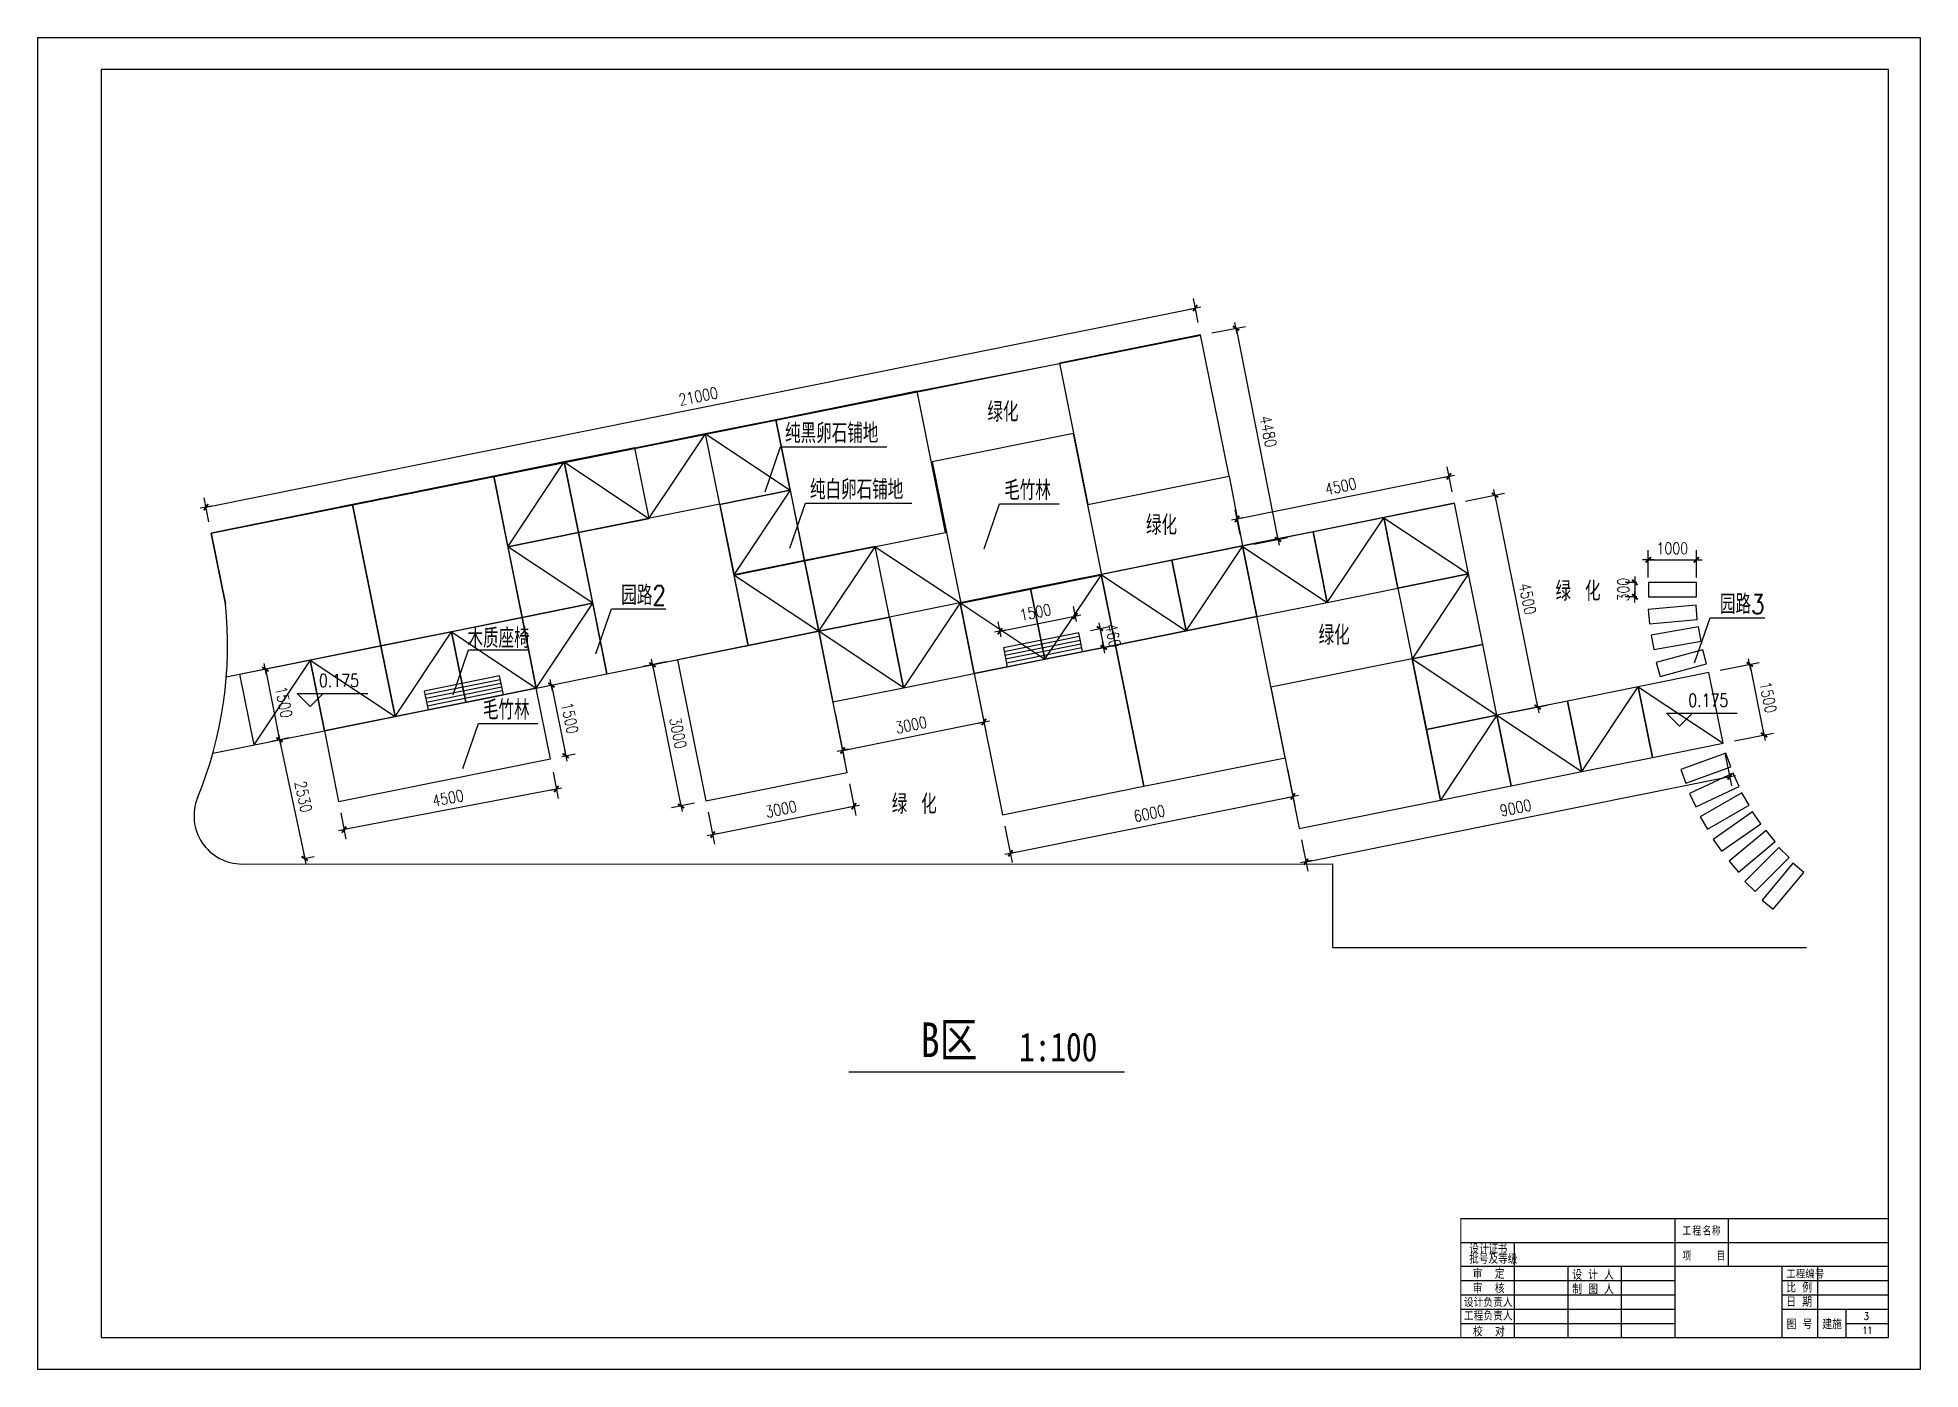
# Model space of a CAD drawing. Extents: x 1035948 to 1665131, y -158296 to 142149.
# Drawn here: x 1073470 to 1112674, y -30692 to -2972 of the extents above; entities that cross this region are included whole.
import ezdxf
from ezdxf.enums import TextEntityAlignment as Align

# ---------------------------------------------------------------- set-up
doc = ezdxf.new("R2010")
doc.units = 0
doc.header["$LTSCALE"] = 200
doc.header["$MEASUREMENT"] = 0
doc.layers.get('0').update_dxf_attribs({"linetype": 'CONTINUOUS'})
doc.layers.get('DEFPOINTS').update_dxf_attribs({"linetype": 'CONTINUOUS'})
for name, color, linetype in [('DL', 21, 'CONTINUOUS'), ('LAYER5', 5, 'CONTINUOUS'), ('PUB_DIM', 3, 'CONTINUOUS'), ('PUB_TEXT', 7, 'CONTINUOUS'), ('WLL1', 7, 'CONTINUOUS')]:
    doc.layers.add(name, color=color, linetype=linetype)
doc.styles.add('_HZTXT', font='txt.shx', dxfattribs={"width": 0.8, "bigfont": 'hztxt.shx'})
doc.styles.add('DIM_FONT', font='SIMPLEX.shx', dxfattribs={"width": 0.8})
doc.styles.add('HZ', font='simplex.shx', dxfattribs={"bigfont": 'hztxt.shx'})
doc.styles.add('仿宋', font='simfang0.ttf')
doc.dimstyles.new('DIMN80', dxfattribs={"dimscale": 0.8, "dimtxt": 300, "dimasz": 1, "dimexe": 250, "dimexo": 300, "dimgap": 150, "dimtad": 1, "dimdec": 0, "dimzin": 0, "dimdsep": 46, "dimtxsty": 'DIM_FONT', "dimblk": '_DIMX', "dimcen": 0.09, "dimclrt": 7, "dimadec": 0, "dimazin": 0, "dimtfac": 1, "dimtdec": 0, "dimtix": 1, "dimtmove": 2, "dimatfit": 3, "dimldrblk": '_DIMX', "dimfxl": 0, "dimtolj": 1, "dimtzin": 0, "dimarcsym": 0})

msp = doc.modelspace()

# ---------------------------------------------------------------- texts
at = {"width": 0.8}
for s, height, style, p in [('工', 169.32966, '_HZTXT', (1107720.37775, -27904.45567)), ('程', 169.32966, '_HZTXT', (1107927.60679, -27904.45567)), ('名', 169.32966, '_HZTXT', (1108139.62143, -27904.45567)), ('称', 169.32966, '_HZTXT', (1108332.49768, -27904.45567)), ('设', 185.45629, '_HZTXT', (1103280.09216, -28285.26313)), ('计', 185.45629, '_HZTXT', (1103490.74935, -28285.26313)), ('证', 185.45629, '_HZTXT', (1103680.64236, -28285.26313)), ('书', 185.45629, '_HZTXT', (1103870.53536, -28285.26313)), ('批号及等级', 185.456295, '_HZTXT', (1103280.09237, -28492.76307)), ('项    目', 169.329657, '_HZTXT', (1107720.37775, -28425.60565)), ('3', 148.5, 'HZ', (1111498.30758, -29660.72724)), ('11', 148.5, 'HZ', (1111469.55351, -29952.94199))]:
    msp.add_text(s, height=height, dxfattribs=dict(at, style=style)).set_placement(p)
at = {"style": 'HZ'}
for s, height, p in [('审  定', 185.456295, (1103352.76637, -28804.0131)), ('审  核', 185.456295, (1103353.88175, -29106.45928)), ('制 图 人', 185.456295, (1105425.94462, -29122.46848)), ('设 计 人', 185.456295, (1105425.94462, -28825.46848)), ('工程编号', 158.4, (1109881.55687, -28796.4908)), ('比 例', 185.456295, (1109881.55687, -29091.53308)), ('设计负责人', 169.329657, (1103167.4641, -29391.46991)), ('日 期', 185.456295, (1109881.55687, -29388.53308)), ('工程负责人', 169.329657, (1103167.4641, -29673.68601)), ('图 号', 185.456295, (1109889.48068, -29854.27819)), ('建施', 185.456295, (1110632.4553, -29854.27819)), ('校  对', 185.456295, (1103357.93953, -30008.07615))]:
    msp.add_text(s, height=height, dxfattribs=at).set_placement(p)
at = {"layer": 'PUB_DIM', "style": 'DIM_FONT', "width": 0.8}
for p in [(1079744.19225, -16353.49389, 22546.75648), (1108257.06804, -16763.96194)]:
    msp.add_text('0.175', height=270, dxfattribs=at).set_placement(p, align=Align.MIDDLE)
at = {"layer": 'PUB_TEXT', "width": 0.8}
for s, height, style, p in [('绿化', 405, '_HZTXT', (1093246.99984, -10964.71031)), ('纯黑卵石铺地', 405, '_HZTXT', (1089032.21975, -11408.71832, -22546.75648)), ('纯白卵石铺地', 405, '_HZTXT', (1089551.10183, -12582.08686, -22546.75648)), ('毛竹林', 405, '_HZTXT', (1093595.38012, -12597.3647, -22546.75648)), ('绿化', 405, '_HZTXT', (1096548.64505, -13321.15235)), ('园路2', 405, '_HZTXT', (1085621.54421, -14782.03562, -22546.75648)), ('绿 化', 405, '_HZTXT', (1105076.86471, -14695.34444, -22546.75648)), ('园路3', 405, '_HZTXT', (1108500.3772, -14967.9198, -22546.75648)), ('木质座椅', 405, '_HZTXT', (1082419.50322, -15675.38274, -22546.75648)), ('绿化', 405, '_HZTXT', (1100143.73631, -15611.91002)), ('毛竹林', 405, '_HZTXT', (1082741.54647, -17166.52996, -22546.75648)), ('绿 化', 405, '_HZTXT', (1091255.37195, -19128.84959, -22546.75648)), ('B区', 720, '仿宋', (1091859.0817, -24192.10181)), ('1:100', 600, '仿宋', (1093904.96009, -24281.48663))]:
    msp.add_text(s, height=height, dxfattribs=dict(at, style=style)).set_placement(p)

# ---------------------------------------------------------------- blocks, each defined once
blk = doc.blocks.new('_DIMX')
blk.add_line((-150, 0), (150, 0))
at = {"const_width": 50}
blk.add_lwpolyline([(-70, -70), (70, 70)], dxfattribs=at)
blk = doc.blocks.new('*D223')
at = {"color": 0, "linetype": 'ByBlock'}
for p, q in [((924434, 32722), (945032, 36867)), ((945093, 36564), (944993, 37063)), ((924494, 32419), (924394, 32918))]:
    blk.add_line(p, q, dxfattribs=at)
at = {"layer": 'DEFPOINTS', "color": 0, "linetype": 'ByBlock'}
for p in [(945032, 36867), (945141, 36329), (924542, 32183)]:
    blk.add_point(p, dxfattribs=at)
at = {"color": 0, "linetype": 'ByBlock', "xscale": 0.8, "yscale": 0.8, "zscale": 0.8}
for p, rotation in [((945032, 36867), 11.37783623031618), ((924433, 32722), 191.3778362303162)]:
    blk.add_blockref('_DIMX', p, dxfattribs=dict(at, rotation=rotation))
at = {"color": 7, "linetype": 'ByBlock', "insert": (934685, 35030), "char_height": 240, "attachment_point": 5, "rotation": 11.3778, "style": 'DIM_FONT'}
blk.add_mtext('\\A1;21000', dxfattribs=at)
blk = doc.blocks.new('*D240')
at = {"color": 0, "linetype": 'ByBlock'}
for p, q in [((1281930, 32161), (1282627, 32299)), ((1282431, 32260), (1283303, 27865)), ((1282802, 27765), (1283499, 27903))]:
    blk.add_line(p, q, dxfattribs=at)
at = {"layer": 'DEFPOINTS', "color": 0, "linetype": 'ByBlock'}
for p in [(1281695, 32114), (1283303, 27864), (1282567, 27718)]:
    blk.add_point(p, dxfattribs=at)
at = {"color": 0, "linetype": 'ByBlock', "xscale": 0.8, "yscale": 0.8, "zscale": 0.8}
for p, rotation in [((1282431, 32260), 101.2220261144561), ((1283303, 27864), 281.2220261144562)]:
    blk.add_blockref('_DIMX', p, dxfattribs=dict(at, rotation=rotation))
at = {"color": 7, "linetype": 'ByBlock', "insert": (1283102, 30109), "char_height": 240, "attachment_point": 5, "rotation": 281.222, "style": 'DIM_FONT'}
blk.add_mtext('\\A1;4480', dxfattribs=at)
blk = doc.blocks.new('*D233')
at = {"color": 0, "linetype": 'ByBlock'}
for p, q in [((945904, 32476), (950314, 33364)), ((950381, 33038), (950276, 33560)), ((945969, 32150), (945864, 32672))]:
    blk.add_line(p, q, dxfattribs=at)
at = {"layer": 'DEFPOINTS', "color": 0, "linetype": 'ByBlock'}
for p in [(950315, 33364), (950428, 32802), (946017, 31915)]:
    blk.add_point(p, dxfattribs=at)
at = {"color": 0, "linetype": 'ByBlock', "xscale": 0.8, "yscale": 0.8, "zscale": 0.8}
for p, rotation in [((950315, 33364), 11.37783622936118), ((945904, 32476), 191.3778362293612)]:
    blk.add_blockref('_DIMX', p, dxfattribs=dict(at, rotation=rotation))
at = {"color": 7, "linetype": 'ByBlock', "insert": (948062, 33155), "char_height": 240, "attachment_point": 5, "rotation": 11.3778, "style": 'DIM_FONT'}
blk.add_mtext('\\A1;4500', dxfattribs=at)
blk = doc.blocks.new('*D230')
at = {"color": 0, "linetype": 'ByBlock'}
for p, q in [((946952, 27268), (947105, 26506)), ((941184, 25518), (947065, 26702)), ((941070, 26084), (941223, 25322))]:
    blk.add_line(p, q, dxfattribs=at)
at = {"layer": 'DEFPOINTS', "color": 0, "linetype": 'ByBlock'}
for p in [(946904, 27503), (947066, 26702), (941022, 26319)]:
    blk.add_point(p, dxfattribs=at)
at = {"color": 0, "linetype": 'ByBlock', "xscale": 0.8, "yscale": 0.8, "zscale": 0.8}
for p, rotation in [((947066, 26702), 11.37783623031672), ((941184, 25518), 191.3778362303167)]:
    blk.add_blockref('_DIMX', p, dxfattribs=dict(at, rotation=rotation))
at = {"color": 7, "linetype": 'ByBlock', "insert": (944077, 26345), "char_height": 240, "attachment_point": 5, "rotation": 11.3778, "style": 'DIM_FONT'}
blk.add_mtext('\\A1;6000', dxfattribs=at)
blk = doc.blocks.new('*D224')
at = {"color": 0, "linetype": 'ByBlock'}
for p, q in [((931547, 29003), (931823, 29059)), ((931627, 29018), (931923, 27549)), ((931843, 27532), (932119, 27588))]:
    blk.add_line(p, q, dxfattribs=at)
at = {"layer": 'DEFPOINTS', "color": 0, "linetype": 'ByBlock'}
for p in [(931311, 28956), (931607, 27485), (931923, 27549)]:
    blk.add_point(p, dxfattribs=at)
at = {"color": 0, "linetype": 'ByBlock', "xscale": 0.8, "yscale": 0.8, "zscale": 0.8}
for p, rotation in [((931627, 29019), 101.37783623032), ((931923, 27549), 281.37783623032)]:
    blk.add_blockref('_DIMX', p, dxfattribs=dict(at, rotation=rotation))
at = {"color": 7, "linetype": 'ByBlock', "insert": (932010, 28331), "char_height": 240, "attachment_point": 5, "rotation": 281.3778, "style": 'DIM_FONT'}
blk.add_mtext('\\A1;1500', dxfattribs=at)
blk = doc.blocks.new('*D226')
at = {"color": 0, "linetype": 'ByBlock'}
for p, q in [((934017, 29500), (933536, 29403)), ((933732, 29442), (934324, 26502)), ((934609, 26559), (934128, 26462))]:
    blk.add_line(p, q, dxfattribs=at)
at = {"layer": 'DEFPOINTS', "color": 0, "linetype": 'ByBlock'}
for p in [(934252, 29547), (934324, 26502), (934844, 26606)]:
    blk.add_point(p, dxfattribs=at)
at = {"color": 0, "linetype": 'ByBlock', "xscale": 0.8, "yscale": 0.8, "zscale": 0.8}
for p, rotation in [((933732, 29443), 101.3778362303164), ((934324, 26502), 281.3778362303165)]:
    blk.add_blockref('_DIMX', p, dxfattribs=dict(at, rotation=rotation))
at = {"color": 7, "linetype": 'ByBlock', "insert": (934263, 28020), "char_height": 240, "attachment_point": 5, "rotation": 281.3778, "style": 'DIM_FONT'}
blk.add_mtext('\\A1;3000', dxfattribs=at)
blk = doc.blocks.new('*D231')
at = {"color": 0, "linetype": 'ByBlock'}
for p, q in [((940478, 29025), (940673, 28055)), ((937537, 28433), (937732, 27463)), ((937693, 27659), (940633, 28251))]:
    blk.add_line(p, q, dxfattribs=at)
at = {"layer": 'DEFPOINTS', "color": 0, "linetype": 'ByBlock'}
for p in [(940430, 29261), (937489, 28669), (940634, 28251)]:
    blk.add_point(p, dxfattribs=at)
at = {"color": 0, "linetype": 'ByBlock', "xscale": 0.8, "yscale": 0.8, "zscale": 0.8}
for p, rotation in [((940634, 28251), 11.37783623029877), ((937692, 27659), 191.3778362302988)]:
    blk.add_blockref('_DIMX', p, dxfattribs=dict(at, rotation=rotation))
at = {"color": 7, "linetype": 'ByBlock', "insert": (939116, 28190), "char_height": 240, "attachment_point": 5, "rotation": 11.3778, "style": 'DIM_FONT'}
blk.add_mtext('\\A1;3000', dxfattribs=at)
blk = doc.blocks.new('*D232')
at = {"color": 0, "linetype": 'ByBlock'}
for p, q in [((925953, 27880), (926161, 27924)), ((925966, 27882), (926489, 25410)), ((926476, 25406), (926684, 25451))]:
    blk.add_line(p, q, dxfattribs=at)
at = {"layer": 'DEFPOINTS', "color": 0, "linetype": 'ByBlock'}
for p in [(925718, 27830), (926241, 25357), (926489, 25409)]:
    blk.add_point(p, dxfattribs=at)
at = {"color": 0, "linetype": 'ByBlock', "xscale": 0.8, "yscale": 0.8, "zscale": 0.8}
for p, rotation in [((925966, 27882), 101.9370797374022), ((926489, 25409), 281.9370797374023)]:
    blk.add_blockref('_DIMX', p, dxfattribs=dict(at, rotation=rotation))
at = {"color": 7, "linetype": 'ByBlock', "insert": (926462, 26695), "char_height": 240, "attachment_point": 5, "rotation": 281.9371, "style": 'DIM_FONT'}
blk.add_mtext('\\A1;2530', dxfattribs=at)
blk = doc.blocks.new('*D225')
at = {"color": 0, "linetype": 'ByBlock'}
for p, q in [((931661, 27207), (931766, 26659)), ((931727, 26855), (927309, 26010)), ((927241, 26362), (927346, 25813))]:
    blk.add_line(p, q, dxfattribs=at)
at = {"layer": 'DEFPOINTS', "color": 0, "linetype": 'ByBlock'}
for p in [(931616, 27443), (927196, 26597), (927308, 26009)]:
    blk.add_point(p, dxfattribs=at)
at = {"color": 0, "linetype": 'ByBlock', "xscale": 0.8, "yscale": 0.8, "zscale": 0.8}
for p, rotation in [((931728, 26855), 10.83439855792482), ((927308, 26009), 190.8343985579248)]:
    blk.add_blockref('_DIMX', p, dxfattribs=dict(at, rotation=rotation))
at = {"color": 7, "linetype": 'ByBlock', "insert": (929473, 26668), "char_height": 240, "attachment_point": 5, "rotation": 10.8344, "style": 'DIM_FONT'}
blk.add_mtext('\\A1;4500', dxfattribs=at)
blk = doc.blocks.new('*D227')
at = {"color": 0, "linetype": 'ByBlock'}
for p, q in [((937833, 26963), (937966, 26302)), ((934892, 26371), (935025, 25710)), ((934986, 25906), (937925, 26498))]:
    blk.add_line(p, q, dxfattribs=at)
at = {"layer": 'DEFPOINTS', "color": 0, "linetype": 'ByBlock'}
for p in [(937785, 27198), (934844, 26606), (937926, 26498)]:
    blk.add_point(p, dxfattribs=at)
at = {"color": 0, "linetype": 'ByBlock', "xscale": 0.8, "yscale": 0.8, "zscale": 0.8}
for p, rotation in [((937926, 26498), 11.37783623031391), ((934985, 25906), 191.3778362303139)]:
    blk.add_blockref('_DIMX', p, dxfattribs=dict(at, rotation=rotation))
at = {"color": 7, "linetype": 'ByBlock', "insert": (936408, 26437), "char_height": 240, "attachment_point": 5, "rotation": 11.3778, "style": 'DIM_FONT'}
blk.add_mtext('\\A1;3000', dxfattribs=at)
blk = doc.blocks.new('*D228')
at = {"color": 0, "linetype": 'ByBlock'}
for p, q in [((925670, 29350), (925474, 29311)), ((925671, 29350), (925966, 27881)), ((925966, 27880), (925770, 27840))]:
    blk.add_line(p, q, dxfattribs=at)
at = {"layer": 'DEFPOINTS', "color": 0, "linetype": 'ByBlock'}
for p in [(925906, 29398), (925966, 27880), (926202, 27927)]:
    blk.add_point(p, dxfattribs=at)
at = {"color": 0, "linetype": 'ByBlock', "xscale": 0.8, "yscale": 0.8, "zscale": 0.8}
for p, rotation in [((925670, 29350), 101.3778362303228), ((925966, 27880), 281.3778362303228)]:
    blk.add_blockref('_DIMX', p, dxfattribs=dict(at, rotation=rotation))
at = {"color": 7, "linetype": 'ByBlock', "insert": (926054, 28663), "char_height": 240, "attachment_point": 5, "rotation": 281.3778, "style": 'DIM_FONT'}
blk.add_mtext('\\A1;1500', dxfattribs=at)
blk = doc.blocks.new('*D238')
at = {"color": 0, "linetype": 'ByBlock'}
for p, q in [((1285930, 32246), (1287497, 32561)), ((1287521, 32447), (1287459, 32758)), ((1285953, 32131), (1285890, 32442))]:
    blk.add_line(p, q, dxfattribs=at)
at = {"layer": 'DEFPOINTS', "color": 0, "linetype": 'ByBlock'}
for p in [(1287498, 32562), (1287568, 32211), (1286000, 31896)]:
    blk.add_point(p, dxfattribs=at)
at = {"color": 0, "linetype": 'ByBlock', "xscale": 0.8, "yscale": 0.8, "zscale": 0.8}
for p, rotation in [((1287498, 32562), 11.37783623032349), ((1285929, 32246), 191.3778362303235)]:
    blk.add_blockref('_DIMX', p, dxfattribs=dict(at, rotation=rotation))
at = {"color": 7, "linetype": 'ByBlock', "insert": (1286666, 32639), "char_height": 240, "attachment_point": 5, "rotation": 11.3778, "style": 'DIM_FONT'}
blk.add_mtext('\\A1;1500', dxfattribs=at)
blk = doc.blocks.new('*D239')
at = {"color": 0, "linetype": 'ByBlock'}
for p, q in [((1287812, 32260), (1288206, 32340)), ((1288010, 32301), (1288010, 32302)), ((1288010, 32300), (1288089, 31908)), ((1287891, 31868), (1288285, 31948)), ((1288089, 31907), (1288089, 31907))]:
    blk.add_line(p, q, dxfattribs=at)
at = {"layer": 'DEFPOINTS', "color": 0, "linetype": 'ByBlock'}
for p in [(1287577, 32213), (1287656, 31821), (1288089, 31908)]:
    blk.add_point(p, dxfattribs=at)
at = {"color": 0, "linetype": 'ByBlock', "xscale": 0.8, "yscale": 0.8, "zscale": 0.8}
for p, rotation in [((1288010, 32300), 281.377836230317), ((1288089, 31908), 101.3778362303169)]:
    blk.add_blockref('_DIMX', p, dxfattribs=dict(at, rotation=rotation))
at = {"color": 7, "linetype": 'ByBlock', "insert": (1288285, 32152), "char_height": 240, "attachment_point": 5, "rotation": 281.3778, "style": 'DIM_FONT'}
blk.add_mtext('\\A1;460', dxfattribs=at)
blk = doc.blocks.new('*D229')
at = {"color": 0, "linetype": 'ByBlock'}
for p, q in [((956071, 27573), (956202, 26920)), ((947340, 25341), (956162, 27116)), ((947248, 25797), (947379, 25145))]:
    blk.add_line(p, q, dxfattribs=at)
at = {"layer": 'DEFPOINTS', "color": 0, "linetype": 'ByBlock'}
for p in [(956023, 27808), (956163, 27116), (947200, 26033)]:
    blk.add_point(p, dxfattribs=at)
at = {"color": 0, "linetype": 'ByBlock', "xscale": 0.8, "yscale": 0.8, "zscale": 0.8}
for p, rotation in [((956163, 27116), 11.37783623031483), ((947339, 25341), 191.3778362303148)]:
    blk.add_blockref('_DIMX', p, dxfattribs=dict(at, rotation=rotation))
at = {"color": 7, "linetype": 'ByBlock', "insert": (951704, 26464), "char_height": 240, "attachment_point": 5, "rotation": 11.3778, "style": 'DIM_FONT'}
blk.add_mtext('\\A1;9000', dxfattribs=at)
blk = doc.blocks.new('*D237')
at = {"color": 0, "linetype": 'ByBlock'}
for p, q in [((1290776, 26969), (1290536, 26969)), ((1290776, 26669), (1290536, 26669)), ((1290736, 26970), (1290736, 26971)), ((1290736, 26969), (1290736, 26669)), ((1290736, 26669), (1290736, 26668))]:
    blk.add_line(p, q, dxfattribs=at)
at = {"layer": 'DEFPOINTS', "color": 0, "linetype": 'ByBlock'}
for p in [(1290736, 26669), (1291016, 26969), (1291016, 26669)]:
    blk.add_point(p, dxfattribs=at)
at = {"color": 0, "linetype": 'ByBlock', "xscale": 0.8, "yscale": 0.8, "zscale": 0.8}
for p, rotation in [((1290736, 26969), 270), ((1290736, 26669), 90)]:
    blk.add_blockref('_DIMX', p, dxfattribs=dict(at, rotation=rotation))
at = {"color": 7, "linetype": 'ByBlock', "insert": (1290496, 26819), "char_height": 240, "attachment_point": 5, "rotation": 90, "style": 'DIM_FONT'}
blk.add_mtext('\\A1;300', dxfattribs=at)
blk = doc.blocks.new('*D236')
at = {"color": 0, "linetype": 'ByBlock'}
for p, q in [((1291016, 27209), (1291016, 27777)), ((1291017, 27577), (1292016, 27577)), ((1292016, 27209), (1292016, 27777))]:
    blk.add_line(p, q, dxfattribs=at)
at = {"layer": 'DEFPOINTS', "color": 0, "linetype": 'ByBlock'}
for p in [(1292016, 27577), (1291016, 26969), (1292016, 26969)]:
    blk.add_point(p, dxfattribs=at)
at = {"color": 0, "linetype": 'ByBlock', "xscale": 0.8, "yscale": 0.8, "zscale": 0.8, "rotation": 180}
blk.add_blockref('_DIMX', (1291016, 27577), dxfattribs=at)
at = {"color": 0, "linetype": 'ByBlock', "xscale": 0.8, "yscale": 0.8, "zscale": 0.8}
blk.add_blockref('_DIMX', (1292016, 27577), dxfattribs=at)
at = {"color": 7, "linetype": 'ByBlock', "insert": (1291516, 27817), "char_height": 240, "attachment_point": 5, "style": 'DIM_FONT'}
blk.add_mtext('\\A1;1000', dxfattribs=at)
blk = doc.blocks.new('*D235')
at = {"color": 0, "linetype": 'ByBlock'}
for p, q in [((955963, 29326), (956776, 29490)), ((956580, 29449), (956876, 27980)), ((956259, 27855), (957072, 28019))]:
    blk.add_line(p, q, dxfattribs=at)
at = {"layer": 'DEFPOINTS', "color": 0, "linetype": 'ByBlock'}
for p in [(955727, 29279), (956876, 27980), (956023, 27808)]:
    blk.add_point(p, dxfattribs=at)
at = {"color": 0, "linetype": 'ByBlock', "xscale": 0.8, "yscale": 0.8, "zscale": 0.8}
for p, rotation in [((956580, 29450), 101.3778362303163), ((956876, 27980), 281.3778362303163)]:
    blk.add_blockref('_DIMX', p, dxfattribs=dict(at, rotation=rotation))
at = {"color": 7, "linetype": 'ByBlock', "insert": (956963, 28762), "char_height": 240, "attachment_point": 5, "rotation": 281.3778, "style": 'DIM_FONT'}
blk.add_mtext('\\A1;1500', dxfattribs=at)
blk = doc.blocks.new('*D234')
at = {"color": 0, "linetype": 'ByBlock'}
for p, q in [((950663, 32850), (951470, 33012)), ((951274, 32972), (952162, 28562)), ((951551, 28438), (952358, 28601))]:
    blk.add_line(p, q, dxfattribs=at)
at = {"layer": 'DEFPOINTS', "color": 0, "linetype": 'ByBlock'}
for p in [(950428, 32802), (951316, 28391), (952162, 28561)]:
    blk.add_point(p, dxfattribs=at)
at = {"color": 0, "linetype": 'ByBlock', "xscale": 0.8, "yscale": 0.8, "zscale": 0.8}
for p, rotation in [((951274, 32973), 101.3778362303465), ((952162, 28561), 281.3778362303465)]:
    blk.add_blockref('_DIMX', p, dxfattribs=dict(at, rotation=rotation))
at = {"color": 7, "linetype": 'ByBlock', "insert": (951953, 30814), "char_height": 240, "attachment_point": 5, "rotation": 281.3778, "style": 'DIM_FONT'}
blk.add_mtext('\\A1;4500', dxfattribs=at)

# ---------------------------------------------------------------- dimensions: what is measured, and where the dimension line sits
at = {"layer": 'WLL1'}
for p1, p2, distance, text, picture, middle, set_off in [((1077083.34578, -13283.77373), (1097682.59258, -9138.52874), 548.99737, '21000', '*D223', (1087227.31726, -10437.65958), (152541.83226, -45467.20454)), ((1097688.09616, -9165.87802), (1098560.28743, -13561.89567), 749.97116, '4480', '*D240', (1099095.23511, -11171.22713), (-184006.77713, -41280.35973)), ((1093579.56, -15676.45348), (1095148.11609, -15360.80848), 357.15799, '1500', '*D238', (1094246.03184, -14933.20861), (-192420.31533, -47572.19109)), ((1095156.3288, -15359.15582), (1095235.24005, -15751.29484), 442.05122, '460', '*D239', (1095864.43168, -15420.67154), (-192420.31533, -47572.19109)), ((1078259.92295, -17637.21656), (1078782.77945, -20110.41487), 253.19429, '2530', '*D232', (1079003.88033, -18771.80469), (152541.83226, -45467.20454))]:
    dim = msp.add_aligned_dim(p1=p1, p2=p2, distance=distance, text=text, dimstyle='DIMN80', dxfattribs=at)
    dim.commit()
    dim.dimension.update_dxf_attribs({"geometry": picture, "text_midpoint": middle, "insert": set_off})
for p1, p2, distance, picture, middle, set_off in [((1098558.39613, -13552.4971), (1102969.96016, -12664.74553), 572.69877, '*D233', (1100603.85045, -12311.89405), (152541.83226, -45467.20454)), ((1102969.96016, -12664.74553), (1103857.71173, -17076.30955), 862.89213, '*D234', (1104495.05355, -14652.95105), (152541.83226, -45467.20454)), ((1107009.63258, -14450.55088), (1108009.63258, -14450.55088), 607.8896, '*D236', (1107509.63258, -13602.66128), (-184006.77713, -41420.02321)), ((1107009.63258, -14310.8874), (1107009.63258, -14610.8874), -280.62703, '*D237', (1106489.00555, -14460.8874), (-184006.77713, -41280.35973)), ((1078447.5194, -16069.39639), (1078743.43659, -17539.91773), -240, '*D228', (1078595.478, -16804.65706), (152541.83226, -45467.20454)), ((1086794.2254, -15919.83462), (1087386.05978, -18860.8773), -530.67161, '*D226', (1086805.18339, -17447.69911), (152541.83226, -45467.20454)), ((1108269.27575, -16188.55798), (1108565.19294, -17659.07932), 869.48284, '*D235', (1109504.91314, -16704.94196), (152541.83226, -45467.20454)), ((1083853.18271, -16511.66899), (1084149.0999, -17982.19034), 321.92979, '*D224', (1084552.02781, -17136.07321), (152541.83226, -45467.20454)), ((1090031.18527, -16798.52158), (1092972.22795, -16206.6872), -1029.64325, '*D231', (1091657.48595, -17276.72922), (152541.83226, -45467.20454)), ((1084157.52028, -18024.03429), (1079737.53588, -18869.94191), 598.52092, '*D225', (1082014.91962, -18799.11823), (152541.83226, -45467.20454)), ((1093564.06233, -19147.72988), (1099446.1477, -17964.06112), -817.53042, '*D230', (1096619.03914, -19122.07604), (152541.83226, -45467.20454)), ((1099742.06489, -19434.58246), (1108565.19294, -17659.07932), -705.54597, '*D229', (1104245.47095, -19003.22775), (152541.83226, -45467.20454)), ((1087386.05978, -18860.8773), (1090327.10246, -18269.04292), -714.33478, '*D227', (1088950.157, -19029.97305), (152541.83226, -45467.20454))]:
    dim = msp.add_aligned_dim(p1=p1, p2=p2, distance=distance, dimstyle='DIMN80', dxfattribs=at)
    dim.commit()
    dim.dimension.update_dxf_attribs({"geometry": picture, "text_midpoint": middle, "insert": set_off})

# ---------------------------------------------------------------- linework, layer by layer
for p, q in [((1107558.6658, -27557.06263), (1107558.6658, -30032.06263)), ((1108672.4158, -27557.06263), (1108672.4158, -28547.06263)), ((1103103.6658, -28052.06263), (1112013.6658, -28052.06263)), ((1104217.4158, -28052.06263), (1104217.4158, -30032.06263)), ((1103103.6658, -28547.06263), (1112013.6658, -28547.06263)), ((1105331.1658, -28547.06263), (1105331.1658, -30032.06263)), ((1106444.9158, -28547.06263), (1106444.9158, -30032.06263)), ((1109786.1658, -28547.06263), (1109786.1658, -30032.06263)), ((1110528.6658, -28547.06263), (1110528.6658, -30032.06263)), ((1103103.6658, -28844.06263), (1107558.6658, -28844.06263)), ((1109786.1658, -28844.06263), (1112013.6658, -28844.06263)), ((1103103.6658, -29141.06263), (1107558.6658, -29141.06263)), ((1109786.1658, -29141.06263), (1112013.6658, -29141.06263)), ((1103103.6658, -29438.06263), (1107558.6658, -29438.06263)), ((1103103.6658, -29735.06263), (1107558.6658, -29735.06263)), ((1109786.1658, -29438.06263), (1112013.6658, -29438.06263)), ((1111122.6658, -29438.06263), (1111122.6658, -30032.06263)), ((1111122.6658, -29735.06263), (1112013.6658, -29735.06263))]:
    msp.add_line(p, q)
at = {"color": 151}
msp.add_lwpolyline([(1112673.6658, -30692.06263), (1112673.6658, -2972.06263), (1073469.6658, -2972.06263), (1073469.6658, -30692.06263)], close=True, dxfattribs=at)
at = {"color": 5}
msp.add_lwpolyline([(1112013.6658, -30032.06263), (1112013.6658, -3632.06263), (1074789.6658, -3632.06263), (1074789.6658, -30032.06263)], close=True, dxfattribs=at)
at = {"const_width": 24.75}
msp.add_lwpolyline([(1103103.6658, -30032.06263), (1103103.6658, -27557.06263), (1112013.6658, -27557.06263)], dxfattribs=at)
at = {"layer": 'DL'}
for p, q in [((1077083.34578, -13283.77373), (1097688.09616, -9165.87802)), ((1077083.34578, -13283.77373), (1084239.88297, -11843.6434)), ((1077083.34578, -13283.77373), (1077379.26297, -14754.29507)), ((1077083.34578, -13283.77373), (1077379.26297, -14754.29507)), ((1077083.34578, -13283.77373), (1077379.26296, -14754.29505)), ((1077379.26297, -14754.29507), (1077083.34578, -13283.77373)), ((1077725.14579, -20173.4228), (1100438.10728, -20172.83564)), ((1077725.14579, -20173.4228), (1100438.10728, -20172.83564)), ((1100438.10728, -21913.4228), (1100438.10728, -20172.83564)), ((1100438.10728, -21672.83564), (1100438.10728, -20172.83564)), ((1100438.10728, -21913.4228, -1860.17038), (1106578.05087, -21913.4228, -22546.75648)), ((1100438.10728, -21913.4228, -1860.17038), (1110306.33109, -21913.4228, -35108.01031))]:
    msp.add_line(p, q, dxfattribs=at)
for centre, radius, start, end in [((1069049.86355, -15621.15673), 8374.38617, 337.732382273, 5.941527162), ((1077725.14579, -19173.4228), 1000, 157.732382273, 270.000000002)]:
    msp.add_arc(centre, radius, start, end, dxfattribs=at)
at = {"layer": 'LAYER5', "linetype": 'Continuous'}
msp.add_line((1090363.58757, -24501.11222), (1096102.3804, -24501.11222), dxfattribs=at)
at = {"layer": 'PUB_DIM'}
for p, q in [((1079145.04939, -16893.49389, 22546.75648), (1078875.04939, -16623.49389, 22546.75648)), ((1078875.04939, -16623.49389, 22546.75648), (1079415.04939, -16623.49389, 22546.75648)), ((1079415.04939, -16623.49389, 22546.75648), (1079145.04939, -16893.49389, 22546.75648)), ((1079145.04939, -16623.49389, 22546.75648), (1080343.3351, -16623.49389, 22546.75648)), ((1107657.92519, -17303.96194), (1107387.92519, -17033.96194)), ((1107387.92519, -17033.96194), (1107927.92519, -17033.96194)), ((1107657.92519, -17033.96194), (1108856.2109, -17033.96194)), ((1107927.92519, -17033.96194), (1107657.92519, -17303.96194))]:
    msp.add_line(p, q, dxfattribs=at)
at = {"layer": 'PUB_TEXT'}
for p, q in [((1088616.19162, -12426.497, -22546.75648), (1088938.67414, -11487.1493, -22546.75648)), ((1088938.67414, -11487.1493, -22546.75648), (1091153.4534, -11487.1493, -22546.75648)), ((1089135.0737, -13599.86554, -22546.75648), (1089457.55622, -12660.51784, -22546.75648)), ((1089457.55622, -12660.51784, -22546.75648), (1091672.33548, -12660.51784, -22546.75648)), ((1093179.35199, -13615.14338, -22546.75648), (1093501.83451, -12675.79568, -22546.75648)), ((1093501.83451, -12675.79568, -22546.75648), (1094741.06707, -12675.79568, -22546.75648)), ((1085094.31102, -15799.8143, -22546.75648), (1085416.79354, -14860.4666, -22546.75648)), ((1085416.79354, -14860.4666, -22546.75648), (1086553.31843, -14860.4666, -22546.75648)), ((1107973.14402, -15985.69848, -22546.75648), (1108295.62654, -15046.35078, -22546.75648)), ((1108295.62654, -15046.35078, -22546.75648), (1109432.15143, -15046.35078, -22546.75648)), ((1082122.30383, -16653.78211, -22546.75648), (1082444.78635, -15714.43441, -22546.75648)), ((1082444.78635, -15714.43441, -22546.75648), (1083692.75293, -15714.43441, -22546.75648)), ((1082325.51834, -18184.30864, -22546.75648), (1082648.00086, -17244.96095, -22546.75648)), ((1082648.00086, -17244.96095, -22546.75648), (1083887.23342, -17244.96095, -22546.75648))]:
    msp.add_line(p, q, dxfattribs=at)
at = {"layer": 'WLL1'}
for p, q in [((1091783.86969, -10332.1738), (1094746.2677, -9753.80762)), ((1085906.5541, -11508.66949), (1087371.10402, -11213.95395)), ((1086199.40531, -12979.39275), (1087375.2926, -11219.33062)), ((1087375.2926, -11219.33062), (1089138.7442, -12394.52952)), ((1082965.43114, -12100.10497), (1080024.38846, -12691.93935)), ((1083557.26552, -15041.14765), (1082965.43114, -12100.10497)), ((1083261.34833, -13570.62631), (1084435.95249, -11804.18778)), ((1084436.03276, -11804.58668), (1086199.40531, -12979.39275)), ((1098278.20956, -12098.36856), (1098558.39613, -13552.4971)), ((1089138.7442, -12394.52952), (1087968.82955, -14153.39608)), ((1080024.38846, -12691.93935), (1077083.34578, -13283.77373)), ((1080024.38846, -12691.93935), (1080616.22284, -15632.98203)), ((1080616.22284, -15632.98203), (1080024.38846, -12691.93935)), ((1095629.30147, -14141.92714), (1102969.96016, -12664.74553)), ((1100324.83466, -14727.10125), (1101501.33012, -12970.06129)), ((1101501.33012, -12970.06129), (1103265.87735, -14135.26687)), ((1085027.78687, -14745.23046), (1083261.34833, -13570.62631)), ((1089735.26808, -15328.00024), (1090911.76353, -13570.96027)), ((1090911.76353, -13570.96027), (1092676.31076, -14736.16586)), ((1097383.79198, -15318.93563), (1098560.28743, -13561.89567)), ((1098560.28743, -13561.89567), (1100324.83466, -14727.10125)), ((1087968.82955, -14153.39608), (1089735.26808, -15328.00024)), ((1094442.7493, -15910.77001), (1095619.24475, -14153.73004)), ((1095619.24475, -14153.73004), (1097383.79198, -15318.93563)), ((1103265.87735, -14135.26687), (1102091.2732, -15901.7054)), ((1083853.18271, -16511.66899), (1085027.78687, -14745.23046)), ((1092676.31076, -14736.16586), (1091501.70661, -16502.60439)), ((1092690.15008, -14743.16009), (1094442.7493, -15910.77001)), ((1080616.22284, -15632.98203), (1083557.26552, -15041.14765)), ((1077675.18016, -16224.81641), (1080616.22284, -15632.98203)), ((1080912.14003, -17103.50337), (1082086.74418, -15337.06484)), ((1082086.74418, -15337.06484), (1083853.18271, -16511.66899)), ((1091501.70661, -16502.60439), (1089735.26808, -15328.00024)), ((1095163.89834, -15439.23629), (1093595.34225, -15754.88129)), ((1095179.68059, -15517.66409), (1093611.1245, -15833.30909)), ((1095195.46284, -15596.0919), (1093626.90675, -15911.7369)), ((1095211.24509, -15674.5197), (1093642.689, -15990.1647)), ((1079145.7015, -15928.89922), (1077398.24976, -16280.5439)), ((1079145.7015, -15928.89922), (1077971.09735, -17695.33775)), ((1079441.61869, -17399.42056), (1079145.7015, -15928.89922)), ((1079145.7015, -15928.89922), (1080912.14003, -17103.50337)), ((1102091.2732, -15901.7054), (1103857.71173, -17076.30955)), ((1077675.18016, -16224.81641), (1077971.09735, -17695.33775)), ((1077675.18016, -16224.81641), (1077675.18016, -16224.81641)), ((1083103.81042, -16336.05246), (1081535.25432, -16651.69747)), ((1083119.59267, -16414.48027), (1081551.03657, -16730.12527)), ((1083853.18271, -16511.66899), (1079441.61869, -17399.42056)), ((1083135.37492, -16492.90807), (1081566.81882, -16808.55308)), ((1083151.15717, -16571.33588), (1081582.60107, -16886.98088)), ((1084149.0999, -17982.19034), (1083853.18271, -16511.66899)), ((1105624.15026, -18250.9137), (1106798.75441, -16484.47517)), ((1106798.75441, -16484.47517), (1108565.19294, -17659.07932)), ((1103857.71173, -17076.30955), (1102683.10757, -18842.74808)), ((1103857.71173, -17076.30955), (1105624.15026, -18250.9137)), ((1077117.45284, -17867.11906), (1079441.61869, -17399.42056)), ((1079441.61869, -17399.42056), (1079737.53588, -18869.94191)), ((1079737.53588, -18869.94191), (1084149.0999, -17982.19034))]:
    msp.add_line(p, q, dxfattribs=at)
for points in [[(1097686.37518, -9157.32587), (1094745.3325, -9749.16025), (1095337.16688, -12690.20294), (1098278.20956, -12098.36856)], [(1091783.86969, -10332.1738), (1088842.82701, -10924.00818), (1089434.66139, -13865.05087), (1092375.70407, -13273.21649)], [(1087668.22286, -12690.44671), (1089138.7442, -12394.52952), (1088842.82701, -10924.00818), (1087372.30567, -11219.92537)], [(1095039.35839, -11210.28303), (1092098.3157, -11802.11741), (1092690.15008, -14743.16009), (1095631.19277, -14151.32571)], [(1084731.94995, -13275.10803), (1086202.47129, -12979.19084), (1085906.5541, -11508.66949), (1084436.03276, -11804.58668)], [(1083261.34833, -13570.62631), (1084731.86968, -13274.70912), (1084435.95249, -11804.18778), (1082965.43114, -12100.10497)], [(1087970.11147, -14159.76641), (1089440.63281, -13863.84922), (1089144.71562, -12393.32788), (1087674.19428, -12689.24507)], [(1087672.91236, -12682.87474), (1084731.86968, -13274.70912), (1085323.70406, -16215.7518), (1088264.74674, -15623.91743)], [(1101795.35601, -14431.18406), (1103265.87735, -14135.26687), (1102969.96016, -12664.74553), (1101499.43882, -12960.66272)], [(1083557.26552, -15041.14765), (1085027.78687, -14745.23046), (1084731.86968, -13274.70912), (1083261.34833, -13570.62631)], [(1098854.31332, -15023.01844), (1100324.83466, -14727.10125), (1100028.91747, -13256.57991), (1098558.39613, -13552.4971)], [(1100324.83466, -14727.10125), (1101795.35601, -14431.18406), (1101499.43882, -12960.66272), (1100028.91747, -13256.57991)], [(1089735.26808, -15328.00024), (1091205.78942, -15032.08305), (1090909.87223, -13561.5617), (1089439.35089, -13857.47889)], [(1097383.79198, -15318.93563), (1098854.31332, -15023.01844), (1098558.39613, -13552.4971), (1097087.87479, -13848.41429)], [(1088264.74674, -15623.91743), (1089735.26808, -15328.00024), (1089439.35089, -13857.47889), (1087968.82955, -14153.39608)], [(1095913.27064, -15614.85282), (1097383.79198, -15318.93563), (1097087.87479, -13848.41429), (1095617.35345, -14144.33148)], [(1092972.22795, -16206.6872), (1094442.7493, -15910.77001), (1094146.83211, -14440.24867), (1092676.31076, -14736.16586)], [(1094442.7493, -15910.77001), (1095913.27064, -15614.85282), (1095617.35345, -14144.33148), (1094146.83211, -14440.24867)], [(1102091.2732, -15901.7054), (1103561.79454, -15605.78821), (1103265.87735, -14135.26687), (1101795.35601, -14431.18406)], [(1108009.63258, -14610.8874), (1108009.63258, -14310.8874), (1107009.63258, -14310.8874), (1107009.63258, -14610.8874)], [(1083853.18271, -16511.66899), (1085323.70406, -16215.7518), (1085027.78687, -14745.23046), (1083557.26552, -15041.14765)], [(1091501.70661, -16502.60439), (1092972.22795, -16206.6872), (1092676.31076, -14736.16586), (1091205.78942, -15032.08305)], [(1108029.70859, -15084.5189), (1108003.56186, -14785.6605), (1107007.36716, -14872.81624), (1107033.51389, -15171.67465)], [(1082382.66137, -16807.58618), (1083853.18271, -16511.66899), (1083557.26552, -15041.14765), (1082086.74418, -15337.06484)], [(1090031.18527, -16798.52158), (1091501.70661, -16502.60439), (1091205.78942, -15032.08305), (1089735.26808, -15328.00024)], [(1098854.31332, -15023.01844), (1095913.27064, -15614.85282), (1096505.10502, -18555.8955), (1099446.1477, -17964.06112)], [(1108106.57839, -15534.04253), (1108054.48394, -15238.6002), (1107069.67618, -15412.24838), (1107121.77064, -15707.69071)], [(1079441.61869, -17399.42056), (1080912.14003, -17103.50337), (1080616.22284, -15632.98203), (1079145.7015, -15928.89922)], [(1080912.14003, -17103.50337), (1082382.66137, -16807.58618), (1082086.74418, -15337.06484), (1080616.22284, -15632.98203)], [(1089735.26808, -15328.00024), (1086794.2254, -15919.83462), (1087386.05978, -18860.8773), (1090327.10246, -18269.04292)], [(1095913.27064, -15614.85282), (1092972.22795, -16206.6872), (1093564.06233, -19147.72988), (1096505.10502, -18555.8955)], [(1095148.11609, -15360.80848), (1093579.56, -15676.45348), (1093658.47125, -16068.59251), (1095227.02735, -15752.94751)], [(1102387.19038, -17372.22674), (1103857.71173, -17076.30955), (1103561.79454, -15605.78821), (1102091.2732, -15901.7054)], [(1102091.2732, -15901.7054), (1099150.23051, -16493.53978), (1099742.06489, -19434.58246), (1102683.10757, -18842.74808)], [(1108218.7843, -16007.75216), (1108141.13858, -15717.97441), (1107175.21276, -15976.79345), (1107252.85847, -16266.5712)], [(1083088.02817, -16257.62466), (1081519.47207, -16573.26966), (1081598.38332, -16965.40869), (1083166.93942, -16649.76368)], [(1107094.6716, -17954.99651), (1108565.19294, -17659.07932), (1108269.27575, -16188.55798), (1106798.75441, -16484.47517)], [(1104153.62892, -18546.83089), (1105624.15026, -18250.9137), (1105328.23307, -16780.39236), (1103857.71173, -17076.30955)], [(1105624.15026, -18250.9137), (1107094.6716, -17954.99651), (1106798.75441, -16484.47517), (1105328.23307, -16780.39236)], [(1102683.10757, -18842.74808), (1104153.62892, -18546.83089), (1103857.71173, -17076.30955), (1102387.19038, -17372.22674)], [(1109653.92568, -19703.10531), (1109461.08939, -19473.29198), (1108695.04495, -20116.07959), (1108887.88123, -20345.89292)], [(1109938.92672, -20038.98773), (1109726.79469, -19826.8557), (1109019.68791, -20533.96248), (1109231.81994, -20746.09452)], [(1110249.83071, -20349.49332), (1110020.01737, -20156.65704), (1109377.22976, -20922.70148), (1109607.0431, -21115.53776)]]:
    msp.add_lwpolyline(points, close=True, dxfattribs=at)
at = {"layer": 'WLL1', "elevation": -22546.75648}
for points in [[(1108727.84503, -18146.97155), (1108625.23899, -17865.06377), (1107685.54637, -18207.08391), (1107788.15241, -18488.9917)], [(1108901.76005, -18557.20384), (1108774.97457, -18285.3115), (1107868.66678, -18707.92976), (1107995.45226, -18979.8221)], [(1109108.20427, -18950.37885), (1108958.20427, -18690.57123), (1108092.17887, -19190.57123), (1108242.17887, -19450.37885)], [(1109353.84329, -19334.08033), (1109181.77036, -19088.33471), (1108362.61831, -19661.91115), (1108534.69124, -19907.65676)]]:
    msp.add_lwpolyline(points, close=True, dxfattribs=at)

msp.set_redraw_order([(e.dxf.handle, doc.entitydb.next_handle()) for e in msp.query("TEXT MTEXT ATTDEF DIMENSION ARC_DIMENSION")])  # texts and dimensions are drawn at this point

doc.saveas('drawing.dxf')
